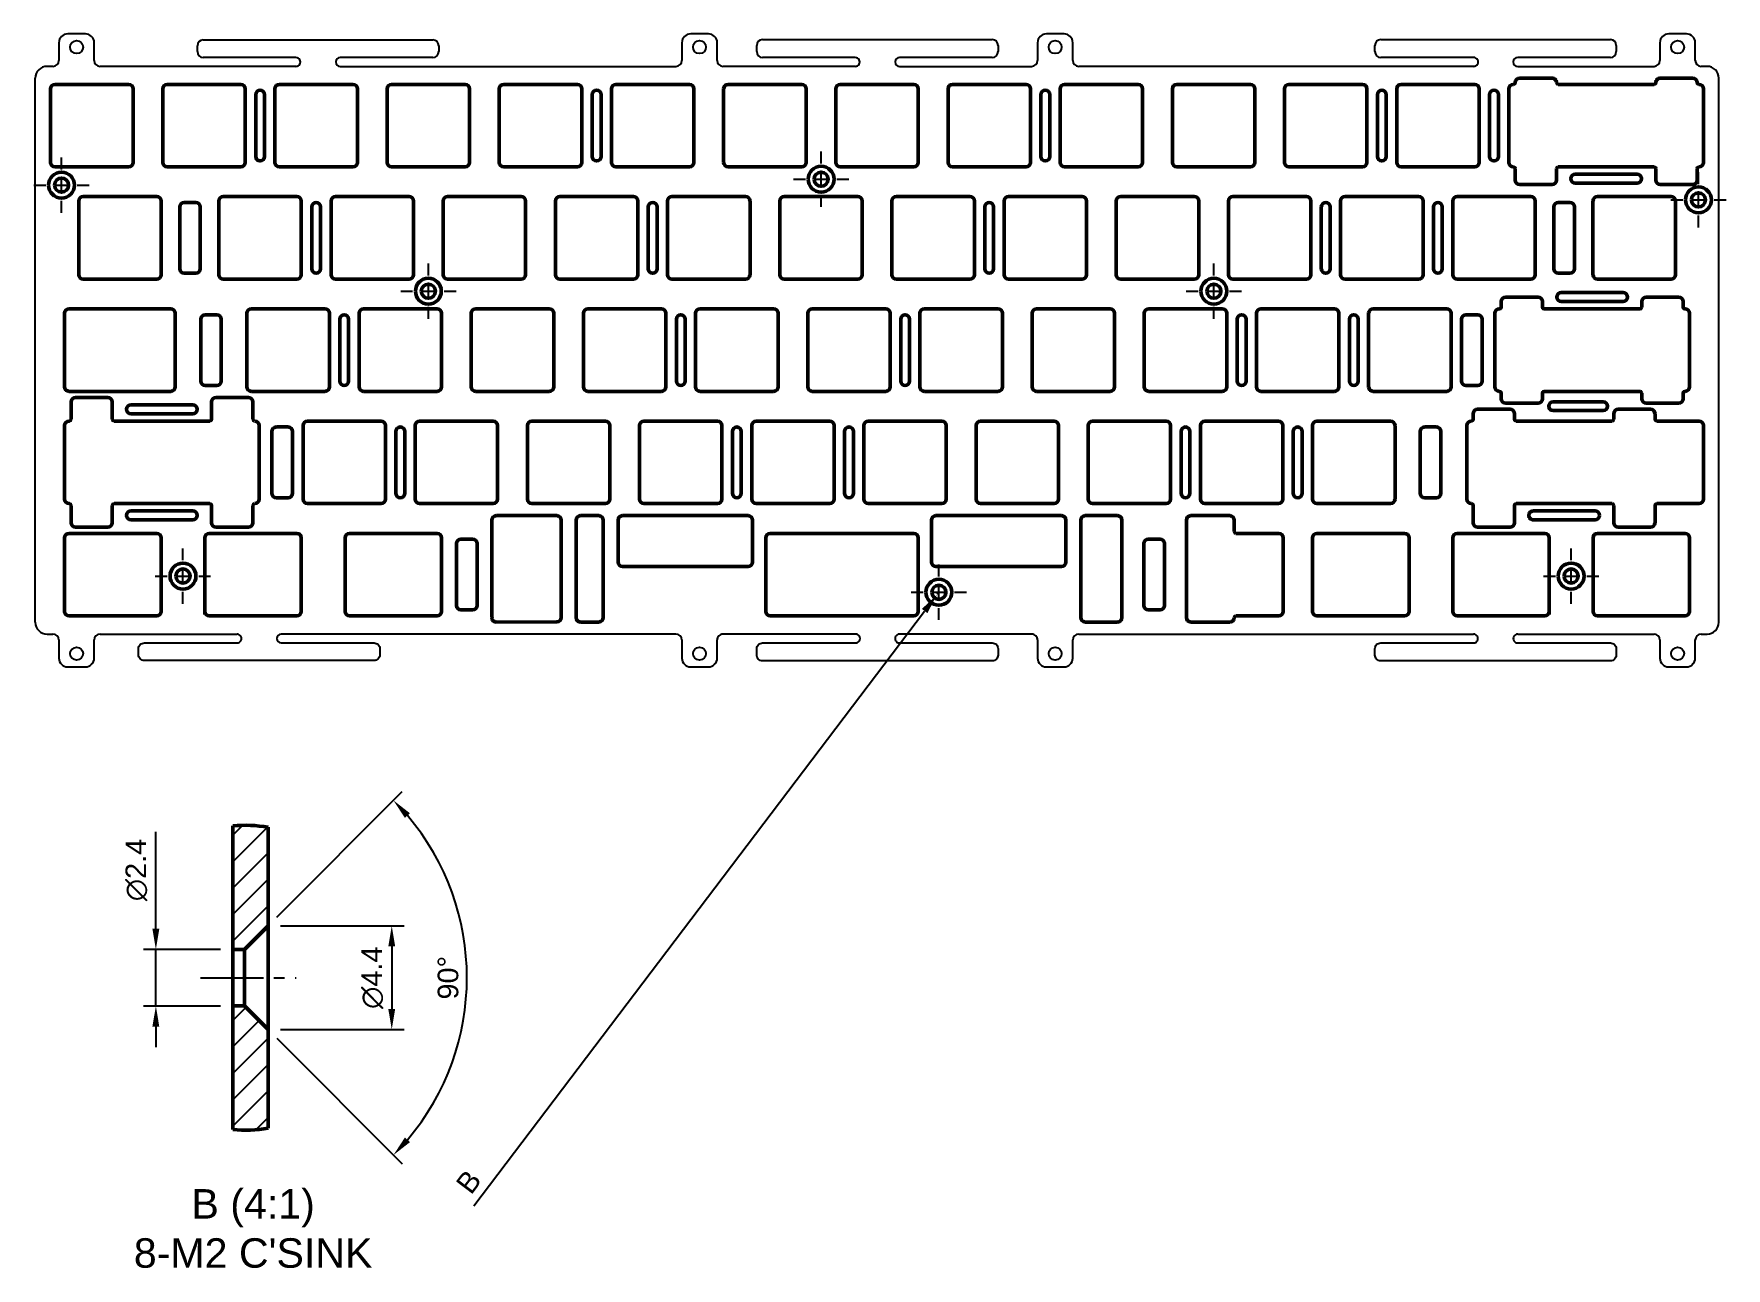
# Model space of a CAD drawing. Header units: millimetres. Extents: x 73 to 360, y 21 to 231.
import ezdxf

# ---------------------------------------------------------------- set-up
doc = ezdxf.new("R2010")
doc.units = ezdxf.units.MM
doc.header["$LTSCALE"] = 0.75
doc.linetypes.add('CENTER2', pattern=[28.575, 19.05, -3.175, 3.175, -3.175])
for name, color, linetype, lineweight in [('1', 7, 'Continuous', 25), ('FD_Dimensions', 7, 'Continuous', 25), ('Hatching', 7, 'Continuous', 25), ('Smart Centers', 7, 'CENTER2', 25), ('View Labels', 7, 'Continuous', 25), ('Visible', 7, 'Continuous', 50)]:
    doc.layers.add(name, color=color, linetype=linetype, lineweight=lineweight)
doc.styles.get("Standard").update_dxf_attribs({"font": ''})
doc.styles.get('Standard').set_extended_font_data('Arial')
doc.dimstyles.new('Dim-ISO-25', dxfattribs={"dimtxt": 3.5, "dimasz": 3.5, "dimexe": 2.1, "dimexo": 2.1, "dimgap": 1.4, "dimtad": 1, "dimdsep": 46, "dimtxsty": 'Standard', "dimcen": 0, "dimazin": 2, "dimtp": 0.1, "dimtm": 0.1, "dimtfac": 0.714286, "dimtmove": 0, "dimatfit": 3, "dimfxl": 1, "dimarcsym": 0})

msp = doc.modelspace()

# ---------------------------------------------------------------- texts
at = {"layer": 'View Labels', "insert": (110.237, 21.211), "char_height": 5, "width": 53.01025, "attachment_point": 8}
msp.add_mtext("B (4:1)^J8-M2 C'SINK", dxfattribs=at)

# ---------------------------------------------------------------- blocks, each defined once
blk = doc.blocks.new('*U6')
at = {"layer": 'Smart Centers', "color": 0, "ltscale": 0.75, "transparency": 16777216}
for p, q in [((0, 2.68), (0, 4.7)), ((-4.7, 0), (-2.68, 0)), ((2.68, 0), (4.7, 0)), ((0, -4.7), (0, -2.68))]:
    blk.add_line(p, q, dxfattribs=at)
at = {"layer": 'Smart Centers', "color": 0, "linetype": 'Continuous', "ltscale": 0.75, "transparency": 16777216}
for p, q in [((-0.89, 0), (0.89, 0)), ((0, -0.89), (0, 0.89))]:
    blk.add_line(p, q, dxfattribs=at)
blk = doc.blocks.new('*U7')
at = {"layer": 'Smart Centers', "color": 0, "ltscale": 0.75, "transparency": 16777216}
for p, q in [((0, 2.68), (0, 4.7)), ((-4.7, 0), (-2.68, 0)), ((2.68, 0), (4.7, 0)), ((0, -4.7), (0, -2.68))]:
    blk.add_line(p, q, dxfattribs=at)
at = {"layer": 'Smart Centers', "color": 0, "linetype": 'Continuous', "ltscale": 0.75, "transparency": 16777216}
for p, q in [((-0.89, 0), (0.89, 0)), ((0, -0.89), (0, 0.89))]:
    blk.add_line(p, q, dxfattribs=at)
blk = doc.blocks.new('*U8')
at = {"layer": 'Smart Centers', "color": 0, "ltscale": 0.75, "transparency": 16777216}
for p, q in [((0, 2.68), (0, 4.7)), ((-4.7, 0), (-2.68, 0)), ((2.68, 0), (4.7, 0)), ((0, -4.7), (0, -2.68))]:
    blk.add_line(p, q, dxfattribs=at)
at = {"layer": 'Smart Centers', "color": 0, "linetype": 'Continuous', "ltscale": 0.75, "transparency": 16777216}
for p, q in [((-0.89, 0), (0.89, 0)), ((0, -0.89), (0, 0.89))]:
    blk.add_line(p, q, dxfattribs=at)
blk = doc.blocks.new('*U9')
at = {"layer": 'Smart Centers', "color": 0, "ltscale": 0.75, "transparency": 16777216}
for p, q in [((0, 2.68), (0, 4.7)), ((-4.7, 0), (-2.68, 0)), ((2.68, 0), (4.7, 0)), ((0, -4.7), (0, -2.68))]:
    blk.add_line(p, q, dxfattribs=at)
at = {"layer": 'Smart Centers', "color": 0, "linetype": 'Continuous', "ltscale": 0.75, "transparency": 16777216}
for p, q in [((-0.89, 0), (0.89, 0)), ((0, -0.89), (0, 0.89))]:
    blk.add_line(p, q, dxfattribs=at)
blk = doc.blocks.new('*U10')
at = {"layer": 'Smart Centers', "color": 0, "ltscale": 0.75, "transparency": 16777216}
for p, q in [((0, 2.68), (0, 4.7)), ((-4.7, 0), (-2.68, 0)), ((2.68, 0), (4.7, 0)), ((0, -4.7), (0, -2.68))]:
    blk.add_line(p, q, dxfattribs=at)
at = {"layer": 'Smart Centers', "color": 0, "linetype": 'Continuous', "ltscale": 0.75, "transparency": 16777216}
for p, q in [((-0.89, 0), (0.89, 0)), ((0, -0.89), (0, 0.89))]:
    blk.add_line(p, q, dxfattribs=at)
blk = doc.blocks.new('*U11')
at = {"layer": 'Smart Centers', "color": 0, "ltscale": 0.75, "transparency": 16777216}
for p, q in [((0, 2.68), (0, 4.7)), ((-4.7, 0), (-2.68, 0)), ((2.68, 0), (4.7, 0)), ((0, -4.7), (0, -2.68))]:
    blk.add_line(p, q, dxfattribs=at)
at = {"layer": 'Smart Centers', "color": 0, "linetype": 'Continuous', "ltscale": 0.75, "transparency": 16777216}
for p, q in [((-0.89, 0), (0.89, 0)), ((0, -0.89), (0, 0.89))]:
    blk.add_line(p, q, dxfattribs=at)
blk = doc.blocks.new('*U12')
at = {"layer": 'Smart Centers', "color": 0, "ltscale": 0.75, "transparency": 16777216}
for p, q in [((0, 2.68), (0, 4.7)), ((-4.7, 0), (-2.68, 0)), ((2.68, 0), (4.7, 0)), ((0, -4.7), (0, -2.68))]:
    blk.add_line(p, q, dxfattribs=at)
at = {"layer": 'Smart Centers', "color": 0, "linetype": 'Continuous', "ltscale": 0.75, "transparency": 16777216}
for p, q in [((-0.89, 0), (0.89, 0)), ((0, -0.89), (0, 0.89))]:
    blk.add_line(p, q, dxfattribs=at)
blk = doc.blocks.new('*U13')
at = {"layer": 'Smart Centers', "color": 0, "ltscale": 0.75, "transparency": 16777216}
for p, q in [((0, 2.68), (0, 4.7)), ((-4.7, 0), (-2.68, 0)), ((2.68, 0), (4.7, 0)), ((0, -4.7), (0, -2.68))]:
    blk.add_line(p, q, dxfattribs=at)
at = {"layer": 'Smart Centers', "color": 0, "linetype": 'Continuous', "ltscale": 0.75, "transparency": 16777216}
for p, q in [((-0.89, 0), (0.89, 0)), ((0, -0.89), (0, 0.89))]:
    blk.add_line(p, q, dxfattribs=at)
blk = doc.blocks.new('*U14')
at = {"layer": 'Smart Centers', "color": 0, "ltscale": 0.75, "transparency": 16777216}
blk.add_line((-9.5, 0), (6.74, 0), dxfattribs=at)
blk = doc.blocks.new('*D15')
at = {"layer": 'Defpoints', "color": 0, "transparency": 16777216}
for p in [(93.72, 75.3), (106.78, 75.3), (106.78, 65.7)]:
    blk.add_point(p, dxfattribs=at)
at = {"layer": 'FD_Dimensions', "color": 0, "lineweight": -2, "transparency": 16777216}
for p, q in [((93.72, 78.8), (93.72, 95.27)), ((104.68, 75.3), (91.62, 75.3)), ((93.72, 65.7), (93.72, 75.3)), ((104.68, 65.7), (91.62, 65.7)), ((93.72, 62.2), (93.72, 58.7))]:
    blk.add_line(p, q, dxfattribs=at)
at = {"layer": 'FD_Dimensions', "color": 0, "transparency": 16777216}
for points in [[(93.13, 78.8), (94.3, 78.8), (93.72, 75.3)], [(93.13, 62.2), (94.3, 62.2), (93.72, 65.7)]]:
    blk.add_solid(points, dxfattribs=at)
at = {"layer": 'FD_Dimensions', "color": 0, "transparency": 16777216, "insert": (90.43, 88.78), "char_height": 3.5, "attachment_point": 5, "rotation": 90}
blk.add_mtext('∅2.4', dxfattribs=at)
blk = doc.blocks.new('*D16')
at = {"layer": 'Defpoints', "color": 0, "transparency": 16777216}
for p in [(112.78, 79.3), (112.78, 61.7), (133.78, 61.7)]:
    blk.add_point(p, dxfattribs=at)
at = {"layer": 'FD_Dimensions', "color": 0, "lineweight": -2, "transparency": 16777216}
for p, q in [((114.88, 79.3), (135.88, 79.3)), ((133.78, 75.8), (133.78, 65.2)), ((114.88, 61.7), (135.88, 61.7))]:
    blk.add_line(p, q, dxfattribs=at)
at = {"layer": 'FD_Dimensions', "color": 0, "transparency": 16777216}
for points in [[(133.19, 75.8), (134.36, 75.8), (133.78, 79.3)], [(133.19, 65.2), (134.36, 65.2), (133.78, 61.7)]]:
    blk.add_solid(points, dxfattribs=at)
at = {"layer": 'FD_Dimensions', "color": 0, "transparency": 16777216, "insert": (130.49, 70.5), "char_height": 3.5, "attachment_point": 5, "rotation": 90}
blk.add_mtext('∅4.4', dxfattribs=at)
blk = doc.blocks.new('*D17')
at = {"layer": 'Defpoints', "color": 0, "transparency": 16777216}
for p in [(112.78, 79.3), (108.78, 75.3), (108.78, 65.7), (112.78, 61.7), (145.08, 59.49)]:
    blk.add_point(p, dxfattribs=at)
at = {"layer": 'FD_Dimensions', "color": 0, "lineweight": -2, "transparency": 16777216}
for p, q in [((114.26, 80.79), (135.55, 102.08)), ((114.26, 60.22), (135.55, 38.92))]:
    blk.add_line(p, q, dxfattribs=at)
blk.add_arc((103.98, 70.5), 42.56, 319.7135, 40.2865, dxfattribs=at)
at = {"layer": 'FD_Dimensions', "color": 0, "transparency": 16777216}
for points in [[(136.01, 97.62), (136.87, 98.41), (134.07, 100.59)], [(136.87, 42.59), (136.01, 43.38), (134.07, 40.41)]]:
    blk.add_solid(points, dxfattribs=at)
at = {"layer": 'FD_Dimensions', "color": 0, "transparency": 16777216, "insert": (143.35, 70.5), "char_height": 3.5, "attachment_point": 5, "rotation": 90}
blk.add_mtext('90°', dxfattribs=at)
blk = doc.blocks.new('*D19')
at = {"layer": 'Defpoints', "color": 0, "transparency": 16777216}
for p in [(226.39, 135.52), (226.7, 135.92)]:
    blk.add_point(p, dxfattribs=at)
at = {"layer": 'FD_Dimensions', "color": 0, "lineweight": -2, "transparency": 16777216}
for p, q in [((226.7, 135.92), (226.39, 135.52)), ((147.69, 31.79), (224.28, 132.73))]:
    blk.add_line(p, q, dxfattribs=at)
at = {"layer": 'FD_Dimensions', "color": 0, "transparency": 16777216}
blk.add_solid([(223.81, 133.09), (224.74, 132.38), (226.39, 135.52)], dxfattribs=at)
at = {"layer": 'FD_Dimensions', "color": 0, "transparency": 16777216, "insert": (146.83, 35.86), "char_height": 3.5, "attachment_point": 5, "rotation": 52.8127}
blk.add_mtext('B', dxfattribs=at)

# ---------------------------------------------------------------- dimensions: what is measured, and where the dimension line sits
at = {"layer": 'FD_Dimensions'}
dim = msp.add_radius_dim(center=(226.696, 135.919, 0.75), mpoint=(226.393, 135.521, 0.75), text='B', dimstyle='Dim-ISO-25', override={"dimse1": 1, "dimtol": 1, "dimtp": 0.3, "dimtm": 0}, dxfattribs=at)
dim.commit()
dim.dimension.update_dxf_attribs({"geometry": '*D19', "text_midpoint": (149.336, 33.955, 0.75), "dimtype": 164})
dim = msp.add_angular_dim_2l(base=(145.084, 59.487), line1=((112.778, 61.701), (108.778, 65.701)), line2=((108.778, 75.301), (112.778, 79.301)), dimstyle='Dim-ISO-25', override={"dimlfac": 0.25, "dimpost": '', "dimclrd": 0, "dimclre": 0}, dxfattribs=at)
dim.commit()
dim.dimension.update_dxf_attribs({"geometry": '*D17', "text_midpoint": (143.347, 70.501)})
for p1, p2, distance, picture, middle in [((106.778, 65.701), (106.778, 75.301), 13.06, '*D15', (90.433, 88.784)), ((112.778, 79.301), (112.778, 61.701), 21, '*D16', (130.493, 70.501))]:
    dim = msp.add_aligned_dim(p1=p1, p2=p2, distance=distance, text='∅<>', dimstyle='Dim-ISO-25', override={"dimlfac": 0.25, "dimclrd": 0, "dimclre": 0}, dxfattribs=at)
    dim.commit()
    dim.dimension.update_dxf_attribs({"geometry": picture, "text_midpoint": middle})

# ---------------------------------------------------------------- hatches: boundary and pattern name
at = {"layer": 'Hatching'}
h = msp.add_hatch(dxfattribs=at)
h.set_pattern_fill('ANSI31', color=256, style=0)
h.set_pattern_definition([(45, (26.1334, -8.423), (-2.245064, 2.245064), [])])
edge = h.paths.add_edge_path(flags=0)
edge.add_line((106.778, 75.301), (108.778, 75.301))
edge.add_line((108.778, 75.301), (112.778, 79.301))
edge.add_line((112.778, 79.301), (112.778, 96.055))
edge.add_ellipse((108.778, 70.501), major_axis=(2, -25.788), ratio=1, start_angle=166.66906, end_angle=180)
edge.add_line((106.778, 96.289), (106.778, 75.301))
edge = h.paths.add_edge_path(flags=0)
edge.add_line((108.778, 65.701), (106.778, 65.701))
edge.add_line((106.778, 65.701), (106.778, 44.713))
edge.add_ellipse((108.778, 70.501), major_axis=(-4, 25.554), ratio=1, start_angle=166.66906, end_angle=180)
edge.add_line((112.778, 44.947), (112.778, 61.701))
edge.add_line((112.778, 61.701), (108.778, 65.701))

# ---------------------------------------------------------------- linework, layer by layer
at = {"layer": '1', "color": 7, "linetype": 'Continuous', "lineweight": 25}
for p, q in [((81.745, 230.691), (78.745, 230.691)), ((353.645, 230.691), (350.645, 230.691)), ((77.245, 229.191), (77.245, 226.171)), ((83.245, 226.171), (83.245, 229.191)), ((349.145, 229.191), (349.145, 226.171)), ((355.145, 226.171), (355.145, 229.191)), ((76.245, 225.171), (75.245, 225.171)), ((357.145, 225.171), (356.145, 225.171)), ((73.245, 130.821), (73.245, 223.171)), ((359.145, 130.821), (359.145, 223.171)), ((75.245, 128.821), (76.245, 128.821)), ((77.245, 127.821), (77.245, 124.751)), ((83.245, 124.751), (83.245, 127.821)), ((84.245, 128.821), (107.524, 128.821)), ((183.045, 127.821), (183.045, 124.751)), ((189.045, 124.751), (189.045, 127.821)), ((243.445, 127.821), (243.445, 124.751)), ((249.445, 124.751), (249.445, 127.821)), ((250.445, 128.821), (317.491, 128.821)), ((324.991, 128.821), (348.145, 128.821)), ((349.145, 127.821), (349.145, 124.751)), ((355.145, 124.751), (355.145, 127.821)), ((356.145, 128.821), (357.145, 128.821)), ((78.745, 123.251), (81.745, 123.251)), ((184.545, 123.251), (187.545, 123.251)), ((244.945, 123.251), (247.945, 123.251)), ((350.645, 123.251), (353.645, 123.251))]:
    msp.add_line(p, q, dxfattribs=at)
at = {"layer": '1', "linetype": 'Continuous', "lineweight": 25}
for p, q in [((187.545, 230.691), (184.545, 230.691)), ((247.945, 230.691), (244.945, 230.691)), ((183.045, 229.191), (183.045, 226.171)), ((189.045, 226.171), (189.045, 229.191)), ((243.445, 229.191), (243.445, 226.171)), ((249.445, 226.171), (249.445, 229.191)), ((117.524, 225.171), (84.245, 225.171)), ((212.509, 225.171), (190.045, 225.171)), ((317.592, 225.171), (250.445, 225.171))]:
    msp.add_line(p, q, dxfattribs=at)
at = {"layer": '1'}
for p, q in [((100.764, 227.671), (100.764, 228.671)), ((101.764, 229.671), (140.764, 229.671)), ((141.764, 228.671), (141.764, 227.671)), ((195.753, 227.671), (195.753, 228.722)), ((196.753, 229.722), (235.753, 229.722)), ((236.753, 228.722), (236.753, 227.671)), ((300.741, 227.671), (300.741, 228.722)), ((301.741, 229.722), (340.741, 229.722)), ((341.741, 228.722), (341.741, 227.671)), ((117.514, 226.671), (101.764, 226.671)), ((118.264, 225.921), (118.264, 225.921)), ((124.264, 225.921), (124.264, 225.921)), ((140.764, 226.671), (125.014, 226.671)), ((125.014, 225.171), (182.045, 225.171)), ((212.503, 226.671), (196.753, 226.671)), ((235.753, 226.671), (220.003, 226.671)), ((220.003, 225.171), (242.445, 225.171)), ((317.491, 226.671), (301.741, 226.671)), ((340.741, 226.671), (324.991, 226.671)), ((324.991, 225.171), (348.145, 225.171)), ((182.045, 128.821), (115.014, 128.821))]:
    msp.add_line(p, q, dxfattribs=at)
for points in [[(115.014, 128.821, 0.9999955), (115.014, 127.321), (130.764, 127.321, -0.4142136), (131.764, 126.321), (131.764, 125.321, -0.4142136), (130.764, 124.321), (91.764, 124.321, -0.4142136), (90.764, 125.321), (90.764, 126.321, -0.4142136), (91.764, 127.321), (107.514, 127.321, 1.006341), (107.514, 128.821)], [(220.003, 128.821, 1.0000032), (220.003, 127.321), (235.753, 127.321, -0.4142136), (236.753, 126.321), (236.753, 125.269, -0.4142136), (235.753, 124.269), (196.753, 124.269, -0.4280494), (195.753, 125.321), (195.753, 126.321, -0.4142136), (196.753, 127.321), (212.503, 127.321, 1.0644898), (212.503, 128.821), (190.045, 128.821, 0.4142136), (189.045, 127.821)], [(324.991, 128.821, 1.0000032), (324.991, 127.321), (340.741, 127.321, -0.4142136), (341.741, 126.321), (341.741, 125.269, -0.4142136), (340.741, 124.269), (301.741, 124.269, -0.4142136), (300.741, 125.269), (300.741, 126.321, -0.4142136), (301.741, 127.321), (317.491, 127.321, 1.0000045), (317.491, 128.821)]]:
    msp.add_lwpolyline(points, format="xyb", dxfattribs=at)
at = {"layer": '1', "color": 7, "linetype": 'Continuous', "lineweight": 25}
msp.add_lwpolyline([(243.445, 127.821, 0.4142136), (242.445, 128.821), (220.003, 128.821)], format="xyb", dxfattribs=at)
for centre in [(80.245, 228.441), (352.145, 228.441), (80.245, 125.501), (186.045, 125.501), (246.445, 125.501), (352.145, 125.501)]:
    msp.add_circle(centre, 1.1, dxfattribs=at)
at = {"layer": '1', "linetype": 'Continuous', "lineweight": 25}
for centre in [(186.045, 228.441), (246.445, 228.441)]:
    msp.add_circle(centre, 1.1, dxfattribs=at)
at = {"layer": '1', "color": 7, "linetype": 'Continuous', "lineweight": 25}
for centre, radius, start, end in [((78.745, 229.191), 1.5, 90, 180), ((81.745, 229.191), 1.5, 0, 90), ((350.645, 229.191), 1.5, 90, 180), ((353.645, 229.191), 1.5, 0, 90), ((75.245, 223.171), 2, 90, 180), ((76.245, 226.171), 1, 270, 0), ((84.245, 226.171), 1, 180, 270), ((348.145, 226.171), 1, 270, 0), ((356.145, 226.171), 1, 180, 270), ((357.145, 223.171), 2, 0, 90), ((75.245, 130.821), 2, 180, 270), ((357.145, 130.821), 2, 270, 0), ((76.245, 127.821), 1, 0, 90), ((84.245, 127.821), 1, 90, 180), ((182.045, 127.821), 1, 0, 90), ((250.445, 127.821), 1, 90, 180), ((348.145, 127.821), 1, 0, 90), ((356.145, 127.821), 1, 90, 180), ((78.745, 124.751), 1.5, 180, 270), ((81.745, 124.751), 1.5, 270, 0), ((184.545, 124.751), 1.5, 180, 270), ((187.545, 124.751), 1.5, 270, 0), ((244.945, 124.751), 1.5, 180, 270), ((247.945, 124.751), 1.5, 270, 0), ((350.645, 124.751), 1.5, 180, 270), ((353.645, 124.751), 1.5, 270, 0)]:
    msp.add_arc(centre, radius, start, end, dxfattribs=at)
at = {"layer": '1', "linetype": 'Continuous', "lineweight": 25}
for centre, radius, start, end in [((184.545, 229.191), 1.5, 90, 180), ((187.545, 229.191), 1.5, 0, 90), ((244.945, 229.191), 1.5, 90, 180), ((247.945, 229.191), 1.5, 0, 90), ((182.045, 226.171), 1, 270, 0), ((190.045, 226.171), 1, 180, 270), ((242.445, 226.171), 1, 270, 0), ((250.445, 226.171), 1, 180, 270)]:
    msp.add_arc(centre, radius, start, end, dxfattribs=at)
at = {"layer": '1'}
for centre, radius, start, end in [((101.764, 228.671), 1, 90, 180), ((101.764, 227.671), 1, 180, 270), ((140.764, 228.671), 1, 360, 90), ((140.764, 227.671), 1, 270, 360), ((196.753, 228.722), 1, 90, 180), ((196.753, 227.671), 1, 180, 270), ((235.753, 228.722), 1, 0, 90), ((235.753, 227.671), 1, 270, 360), ((301.741, 228.722), 1, 90, 180), ((301.741, 227.671), 1, 180, 270), ((340.741, 228.722), 1, 0, 90), ((340.741, 227.671), 1, 270, 0), ((117.519, 225.921), 0.75, 269.63783, 90.36217), ((125.014, 225.921), 0.75, 90, 269.99949), ((212.506, 225.921), 0.75, 269.76, 90.24), ((220.003, 225.921), 0.75, 90, 269.99949), ((317.542, 225.921), 0.752, 266.12562, 93.87438), ((324.991, 225.921), 0.75, 90, 269.99949)]:
    msp.add_arc(centre, radius, start, end, dxfattribs=at)
at = {"layer": 'Visible'}
for p, q in [((75.845, 208.87, 0.75), (75.845, 221.37, 0.75)), ((76.595, 222.12, 0.75), (89.095, 222.12, 0.75)), ((89.845, 221.37, 0.75), (89.845, 208.87, 0.75)), ((94.895, 208.87, 0.75), (94.895, 221.37, 0.75)), ((95.645, 222.12, 0.75), (108.145, 222.12, 0.75)), ((108.895, 221.37, 0.75), (108.895, 208.87, 0.75)), ((113.945, 208.87, 0.75), (113.945, 221.37, 0.75)), ((114.695, 222.12, 0.75), (127.195, 222.12, 0.75)), ((127.945, 221.37, 0.75), (127.945, 208.87, 0.75)), ((132.995, 208.87, 0.75), (132.995, 221.37, 0.75)), ((133.745, 222.12, 0.75), (146.245, 222.12, 0.75)), ((146.995, 221.37, 0.75), (146.995, 208.87, 0.75)), ((152.045, 208.87, 0.75), (152.045, 221.37, 0.75)), ((152.795, 222.12, 0.75), (165.295, 222.12, 0.75)), ((166.045, 221.37, 0.75), (166.045, 208.87, 0.75)), ((171.095, 208.87, 0.75), (171.095, 221.37, 0.75)), ((171.845, 222.12, 0.75), (184.345, 222.12, 0.75)), ((185.095, 221.37, 0.75), (185.095, 208.87, 0.75)), ((190.145, 208.87, 0.75), (190.145, 221.37, 0.75)), ((190.895, 222.12, 0.75), (203.395, 222.12, 0.75)), ((204.145, 221.37, 0.75), (204.145, 208.87, 0.75)), ((209.195, 208.87, 0.75), (209.195, 221.37, 0.75)), ((209.945, 222.12, 0.75), (222.445, 222.12, 0.75)), ((223.195, 221.37, 0.75), (223.195, 208.87, 0.75)), ((228.245, 208.87, 0.75), (228.245, 221.37, 0.75)), ((228.995, 222.12, 0.75), (241.495, 222.12, 0.75)), ((242.245, 221.37, 0.75), (242.245, 208.87, 0.75)), ((247.295, 208.87, 0.75), (247.295, 221.37, 0.75)), ((248.045, 222.12, 0.75), (260.545, 222.12, 0.75)), ((261.295, 221.37, 0.75), (261.295, 208.87, 0.75)), ((266.345, 208.87, 0.75), (266.345, 221.37, 0.75)), ((267.095, 222.12, 0.75), (279.595, 222.12, 0.75)), ((280.345, 221.37, 0.75), (280.345, 208.87, 0.75)), ((285.395, 208.87, 0.75), (285.395, 221.37, 0.75)), ((286.145, 222.12, 0.75), (298.645, 222.12, 0.75)), ((299.395, 221.37, 0.75), (299.395, 208.87, 0.75)), ((304.445, 208.87, 0.75), (304.445, 221.37, 0.75)), ((305.195, 222.12, 0.75), (317.695, 222.12, 0.75)), ((318.445, 221.37, 0.75), (318.445, 208.87, 0.75)), ((323.495, 208.87, 0.75), (323.495, 221.37, 0.75)), ((324.245, 222.12, 0.75), (324.282, 222.12, 0.75)), ((325.332, 223.169, 0.75), (330.832, 223.17, 0.75)), ((331.882, 222.12, 0.75), (348.158, 222.12, 0.75)), ((349.208, 223.17, 0.75), (354.708, 223.168, 0.75)), ((355.758, 222.12, 0.75), (355.795, 222.12, 0.75)), ((356.545, 221.37, 0.75), (356.545, 208.87, 0.75)), ((110.67, 209.87, 0.75), (110.67, 220.37, 0.75)), ((112.17, 220.37, 0.75), (112.17, 209.87, 0.75)), ((167.82, 209.87, 0.75), (167.82, 220.37, 0.75)), ((169.32, 220.37, 0.75), (169.32, 209.87, 0.75)), ((244.02, 209.87, 0.75), (244.02, 220.37, 0.75)), ((245.52, 220.37, 0.75), (245.52, 209.87, 0.75)), ((301.17, 209.87, 0.75), (301.17, 220.37, 0.75)), ((302.67, 220.37, 0.75), (302.67, 209.87, 0.75)), ((320.22, 209.87, 0.75), (320.22, 220.37, 0.75)), ((321.72, 220.37, 0.75), (321.72, 209.87, 0.75)), ((89.095, 208.12, 0.75), (76.595, 208.12, 0.75)), ((108.145, 208.12, 0.75), (95.645, 208.12, 0.75)), ((127.195, 208.12, 0.75), (114.695, 208.12, 0.75)), ((146.245, 208.12, 0.75), (133.745, 208.12, 0.75)), ((165.295, 208.12, 0.75), (152.795, 208.12, 0.75)), ((184.345, 208.12, 0.75), (171.845, 208.12, 0.75)), ((203.395, 208.12, 0.75), (190.895, 208.12, 0.75)), ((222.445, 208.12, 0.75), (209.945, 208.12, 0.75)), ((241.495, 208.12, 0.75), (228.995, 208.12, 0.75)), ((260.545, 208.12, 0.75), (248.045, 208.12, 0.75)), ((279.595, 208.12, 0.75), (267.095, 208.12, 0.75)), ((298.645, 208.12, 0.75), (286.145, 208.12, 0.75)), ((317.695, 208.12, 0.75), (305.195, 208.12, 0.75)), ((324.282, 208.12, 0.75), (324.245, 208.12, 0.75)), ((324.582, 205.87, 0.75), (324.582, 207.82, 0.75)), ((331.582, 207.82, 0.75), (331.582, 205.87, 0.75)), ((348.158, 208.12, 0.75), (331.882, 208.12, 0.75)), ((348.458, 205.87, 0.75), (348.458, 207.82, 0.75)), ((355.458, 207.82, 0.75), (355.458, 205.87, 0.75)), ((355.795, 208.12, 0.75), (355.758, 208.12, 0.75)), ((330.832, 205.12, 0.75), (325.332, 205.12, 0.75)), ((334.77, 206.87, 0.75), (345.27, 206.87, 0.75)), ((345.27, 205.37, 0.75), (334.77, 205.37, 0.75)), ((354.708, 205.12, 0.75), (349.208, 205.12, 0.75)), ((80.608, 189.82, 0.75), (80.608, 202.32, 0.75)), ((81.358, 203.07, 0.75), (93.858, 203.07, 0.75)), ((94.608, 202.32, 0.75), (94.608, 189.82, 0.75)), ((97.764, 190.82, 0.75), (97.764, 201.32, 0.75)), ((98.514, 202.07, 0.75), (100.514, 202.07, 0.75)), ((101.264, 201.32, 0.75), (101.264, 190.82, 0.75)), ((104.42, 189.82, 0.75), (104.42, 202.32, 0.75)), ((105.17, 203.07, 0.75), (117.67, 203.07, 0.75)), ((118.42, 202.32, 0.75), (118.42, 189.82, 0.75)), ((120.195, 190.82, 0.75), (120.195, 201.32, 0.75)), ((121.695, 201.32, 0.75), (121.695, 190.82, 0.75)), ((123.47, 189.82, 0.75), (123.47, 202.32, 0.75)), ((124.22, 203.07, 0.75), (136.72, 203.07, 0.75)), ((137.47, 202.32, 0.75), (137.47, 189.82, 0.75)), ((142.52, 189.82, 0.75), (142.52, 202.32, 0.75)), ((143.27, 203.07, 0.75), (155.77, 203.07, 0.75)), ((156.52, 202.32, 0.75), (156.52, 189.82, 0.75)), ((161.57, 189.82, 0.75), (161.57, 202.32, 0.75)), ((162.32, 203.07, 0.75), (174.82, 203.07, 0.75)), ((175.57, 202.32, 0.75), (175.57, 189.82, 0.75)), ((177.345, 190.82, 0.75), (177.345, 201.32, 0.75)), ((178.845, 201.32, 0.75), (178.845, 190.82, 0.75)), ((180.62, 189.82, 0.75), (180.62, 202.32, 0.75)), ((181.37, 203.07, 0.75), (193.87, 203.07, 0.75)), ((194.62, 202.32, 0.75), (194.62, 189.82, 0.75)), ((199.67, 189.82, 0.75), (199.67, 202.32, 0.75)), ((200.42, 203.07, 0.75), (212.92, 203.07, 0.75)), ((213.67, 202.32, 0.75), (213.67, 189.82, 0.75)), ((218.72, 189.82, 0.75), (218.72, 202.32, 0.75)), ((219.47, 203.07, 0.75), (231.97, 203.07, 0.75)), ((232.72, 202.32, 0.75), (232.72, 189.82, 0.75)), ((234.495, 190.82, 0.75), (234.495, 201.32, 0.75)), ((235.995, 201.32, 0.75), (235.995, 190.82, 0.75)), ((237.77, 189.82, 0.75), (237.77, 202.32, 0.75)), ((238.52, 203.07, 0.75), (251.02, 203.07, 0.75)), ((251.77, 202.32, 0.75), (251.77, 189.82, 0.75)), ((256.82, 189.82, 0.75), (256.82, 202.32, 0.75)), ((257.57, 203.07, 0.75), (270.07, 203.07, 0.75)), ((270.82, 202.32, 0.75), (270.82, 189.82, 0.75)), ((275.87, 189.82, 0.75), (275.87, 202.32, 0.75)), ((276.62, 203.07, 0.75), (289.12, 203.07, 0.75)), ((289.87, 202.32, 0.75), (289.87, 189.82, 0.75)), ((291.645, 190.82, 0.75), (291.645, 201.32, 0.75)), ((293.145, 201.32, 0.75), (293.145, 190.82, 0.75)), ((294.92, 189.82, 0.75), (294.92, 202.32, 0.75)), ((295.67, 203.07, 0.75), (308.17, 203.07, 0.75)), ((308.92, 202.32, 0.75), (308.92, 189.82, 0.75)), ((310.695, 190.82, 0.75), (310.695, 201.32, 0.75)), ((312.195, 201.32, 0.75), (312.195, 190.82, 0.75)), ((313.97, 189.82, 0.75), (313.97, 202.32, 0.75)), ((314.72, 203.07, 0.75), (327.22, 203.07, 0.75)), ((327.97, 202.32, 0.75), (327.97, 189.82, 0.75)), ((331.126, 190.82, 0.75), (331.126, 201.32, 0.75)), ((331.876, 202.07, 0.75), (333.876, 202.07, 0.75)), ((334.626, 201.32, 0.75), (334.626, 190.82, 0.75)), ((337.782, 189.821, 0.75), (337.782, 202.32, 0.75)), ((338.532, 203.07, 0.75), (351.032, 203.07, 0.75)), ((351.782, 202.32, 0.75), (351.782, 189.821, 0.75)), ((100.514, 190.07, 0.75), (98.514, 190.07, 0.75)), ((333.876, 190.07, 0.75), (331.876, 190.07, 0.75)), ((93.858, 189.07, 0.75), (81.358, 189.07, 0.75)), ((117.67, 189.07, 0.75), (105.17, 189.07, 0.75)), ((136.72, 189.07, 0.75), (124.22, 189.07, 0.75)), ((155.77, 189.07, 0.75), (143.27, 189.07, 0.75)), ((174.82, 189.07, 0.75), (162.32, 189.07, 0.75)), ((193.87, 189.07, 0.75), (181.37, 189.07, 0.75)), ((212.92, 189.07, 0.75), (200.42, 189.07, 0.75)), ((231.97, 189.07, 0.75), (219.47, 189.07, 0.75)), ((251.02, 189.07, 0.75), (238.52, 189.07, 0.75)), ((270.07, 189.07, 0.75), (257.57, 189.07, 0.75)), ((289.12, 189.07, 0.75), (276.62, 189.07, 0.75)), ((308.17, 189.07, 0.75), (295.67, 189.07, 0.75)), ((327.22, 189.07, 0.75), (314.72, 189.07, 0.75)), ((351.032, 189.071, 0.75), (338.532, 189.071, 0.75)), ((78.976, 184.02, 0.75), (96.239, 184.02, 0.75)), ((109.933, 184.02, 0.75), (122.433, 184.02, 0.75)), ((128.983, 184.02, 0.75), (141.483, 184.02, 0.75)), ((148.033, 184.02, 0.75), (160.533, 184.02, 0.75)), ((167.083, 184.02, 0.75), (179.583, 184.02, 0.75)), ((186.133, 184.02, 0.75), (198.633, 184.02, 0.75)), ((205.183, 184.02, 0.75), (217.683, 184.02, 0.75)), ((224.233, 184.02, 0.75), (236.733, 184.02, 0.75)), ((243.283, 184.02, 0.75), (255.783, 184.02, 0.75)), ((262.333, 184.02, 0.75), (274.833, 184.02, 0.75)), ((281.383, 184.02, 0.75), (293.883, 184.02, 0.75)), ((300.433, 184.02, 0.75), (312.933, 184.02, 0.75)), ((322.201, 184.32, 0.75), (322.201, 185.27, 0.75)), ((322.951, 186.02, 0.75), (328.451, 186.02, 0.75)), ((329.201, 185.27, 0.75), (329.201, 184.32, 0.75)), ((329.501, 184.02, 0.75), (345.777, 184.02, 0.75)), ((332.389, 186.77, 0.75), (342.889, 186.77, 0.75)), ((342.889, 185.27, 0.75), (332.389, 185.27, 0.75)), ((346.077, 185.27, 0.75), (346.077, 184.32, 0.75)), ((352.327, 186.02, 0.75), (346.827, 186.02, 0.75)), ((353.077, 184.32, 0.75), (353.077, 185.27, 0.75)), ((353.377, 184.02, 0.75), (353.414, 184.02, 0.75)), ((78.226, 170.77, 0.75), (78.226, 183.27, 0.75)), ((96.989, 183.27, 0.75), (96.989, 170.77, 0.75)), ((101.336, 171.77, 0.75), (101.336, 182.27, 0.75)), ((102.086, 183.02, 0.75), (104.086, 183.02, 0.75)), ((104.836, 182.27, 0.75), (104.836, 171.77, 0.75)), ((109.183, 170.77, 0.75), (109.183, 183.27, 0.75)), ((123.183, 183.27, 0.75), (123.183, 170.77, 0.75)), ((124.958, 171.77, 0.75), (124.958, 182.27, 0.75)), ((126.458, 182.27, 0.75), (126.458, 171.77, 0.75)), ((128.233, 170.77, 0.75), (128.233, 183.27, 0.75)), ((142.233, 183.27, 0.75), (142.233, 170.77, 0.75)), ((147.283, 170.77, 0.75), (147.283, 183.27, 0.75)), ((161.283, 183.27, 0.75), (161.283, 170.77, 0.75)), ((166.333, 170.77, 0.75), (166.333, 183.27, 0.75)), ((180.333, 183.27, 0.75), (180.333, 170.77, 0.75)), ((182.108, 171.77, 0.75), (182.108, 182.27, 0.75)), ((183.608, 182.27, 0.75), (183.608, 171.77, 0.75)), ((185.383, 170.77, 0.75), (185.383, 183.27, 0.75)), ((199.383, 183.27, 0.75), (199.383, 170.77, 0.75)), ((204.433, 170.77, 0.75), (204.433, 183.27, 0.75)), ((218.433, 183.27, 0.75), (218.433, 170.77, 0.75)), ((220.208, 171.77, 0.75), (220.208, 182.27, 0.75)), ((221.708, 182.27, 0.75), (221.708, 171.77, 0.75)), ((223.483, 170.77, 0.75), (223.483, 183.27, 0.75)), ((237.483, 183.27, 0.75), (237.483, 170.77, 0.75)), ((242.533, 170.77, 0.75), (242.533, 183.27, 0.75)), ((256.533, 183.27, 0.75), (256.533, 170.77, 0.75)), ((261.583, 170.77, 0.75), (261.583, 183.27, 0.75)), ((275.583, 183.27, 0.75), (275.583, 170.77, 0.75)), ((277.358, 171.77, 0.75), (277.358, 182.27, 0.75)), ((278.858, 182.27, 0.75), (278.858, 171.77, 0.75)), ((280.633, 170.77, 0.75), (280.633, 183.27, 0.75)), ((294.633, 183.27, 0.75), (294.633, 170.77, 0.75)), ((296.408, 171.77, 0.75), (296.408, 182.27, 0.75)), ((297.908, 182.27, 0.75), (297.908, 171.77, 0.75)), ((299.683, 170.77, 0.75), (299.683, 183.27, 0.75)), ((313.683, 183.27, 0.75), (313.683, 170.77, 0.75)), ((315.458, 182.27, 0.75), (315.458, 171.77, 0.75)), ((316.208, 183.02, 0.75), (318.208, 183.02, 0.75)), ((318.958, 182.27, 0.75), (318.958, 171.77, 0.75)), ((321.114, 170.77, 0.75), (321.114, 183.27, 0.75)), ((354.164, 183.27, 0.75), (354.164, 170.77, 0.75)), ((96.239, 170.02, 0.75), (78.976, 170.02, 0.75)), ((104.086, 171.02, 0.75), (102.086, 171.02, 0.75)), ((122.433, 170.02, 0.75), (109.933, 170.02, 0.75)), ((141.483, 170.02, 0.75), (128.983, 170.02, 0.75)), ((160.533, 170.02, 0.75), (148.033, 170.02, 0.75)), ((179.583, 170.02, 0.75), (167.083, 170.02, 0.75)), ((198.633, 170.02, 0.75), (186.133, 170.02, 0.75)), ((217.683, 170.02, 0.75), (205.183, 170.02, 0.75)), ((236.733, 170.02, 0.75), (224.233, 170.02, 0.75)), ((255.783, 170.02, 0.75), (243.283, 170.02, 0.75)), ((274.833, 170.02, 0.75), (262.333, 170.02, 0.75)), ((293.883, 170.02, 0.75), (281.383, 170.02, 0.75)), ((312.933, 170.02, 0.75), (300.433, 170.02, 0.75)), ((318.208, 171.02, 0.75), (316.208, 171.02, 0.75)), ((322.201, 168.77, 0.75), (322.201, 169.72, 0.75)), ((329.201, 169.72, 0.75), (329.201, 168.77, 0.75)), ((345.777, 170.02, 0.75), (329.501, 170.02, 0.75)), ((346.077, 169.72, 0.75), (346.077, 168.77, 0.75)), ((353.077, 168.77, 0.75), (353.077, 169.72, 0.75)), ((79.313, 165.27, 0.75), (79.313, 168.22, 0.75)), ((80.063, 168.97, 0.75), (85.563, 168.97, 0.75)), ((86.313, 168.22, 0.75), (86.313, 165.27, 0.75)), ((89.501, 167.72, 0.75), (100.001, 167.72, 0.75)), ((103.189, 165.27, 0.75), (103.189, 168.22, 0.75)), ((103.939, 168.97, 0.75), (109.439, 168.97, 0.75)), ((110.189, 168.22, 0.75), (110.189, 165.27, 0.75)), ((318.188, 166.97, 0.75), (323.688, 166.97, 0.75)), ((328.451, 168.02, 0.75), (322.951, 168.02, 0.75)), ((331.007, 168.245, 0.75), (339.507, 168.245, 0.75)), ((339.507, 166.745, 0.75), (331.007, 166.745, 0.75)), ((342.064, 166.97, 0.75), (347.564, 166.97, 0.75)), ((346.827, 168.02, 0.75), (352.327, 168.02, 0.75)), ((78.226, 151.72, 0.75), (78.226, 164.22, 0.75)), ((78.976, 164.97, 0.75), (79.013, 164.97, 0.75)), ((86.613, 164.97, 0.75), (102.889, 164.97, 0.75)), ((100.001, 166.22, 0.75), (89.501, 166.22, 0.75)), ((111.276, 164.22, 0.75), (111.276, 151.72, 0.75)), ((114.183, 163.97, 0.75), (116.183, 163.97, 0.75)), ((118.708, 151.72, 0.75), (118.708, 164.22, 0.75)), ((119.458, 164.97, 0.75), (131.958, 164.97, 0.75)), ((132.708, 164.22, 0.75), (132.708, 151.72, 0.75)), ((137.758, 151.72, 0.75), (137.758, 164.22, 0.75)), ((138.508, 164.97, 0.75), (151.008, 164.97, 0.75)), ((151.758, 164.22, 0.75), (151.758, 151.72, 0.75)), ((156.808, 151.72, 0.75), (156.808, 164.22, 0.75)), ((157.558, 164.97, 0.75), (170.058, 164.97, 0.75)), ((170.808, 164.22, 0.75), (170.808, 151.72, 0.75)), ((175.858, 151.72, 0.75), (175.858, 164.22, 0.75)), ((176.608, 164.97, 0.75), (189.108, 164.97, 0.75)), ((189.858, 164.22, 0.75), (189.858, 151.72, 0.75)), ((194.908, 151.72, 0.75), (194.908, 164.22, 0.75)), ((195.658, 164.97, 0.75), (208.158, 164.97, 0.75)), ((208.908, 164.22, 0.75), (208.908, 151.72, 0.75)), ((213.958, 151.72, 0.75), (213.958, 164.22, 0.75)), ((214.708, 164.97, 0.75), (227.208, 164.97, 0.75)), ((227.958, 164.22, 0.75), (227.958, 151.72, 0.75)), ((233.008, 151.72, 0.75), (233.008, 164.22, 0.75)), ((233.758, 164.97, 0.75), (246.258, 164.97, 0.75)), ((247.008, 164.22, 0.75), (247.008, 151.72, 0.75)), ((252.058, 151.72, 0.75), (252.058, 164.22, 0.75)), ((252.808, 164.97, 0.75), (265.308, 164.97, 0.75)), ((266.058, 164.22, 0.75), (266.058, 151.72, 0.75)), ((271.108, 151.72, 0.75), (271.108, 164.22, 0.75)), ((271.858, 164.97, 0.75), (284.358, 164.97, 0.75)), ((285.108, 164.22, 0.75), (285.108, 151.72, 0.75)), ((290.158, 151.72, 0.75), (290.158, 164.22, 0.75)), ((290.908, 164.97, 0.75), (303.408, 164.97, 0.75)), ((304.158, 164.22, 0.75), (304.158, 151.72, 0.75)), ((309.201, 163.97, 0.75), (311.201, 163.97, 0.75)), ((316.351, 151.72, 0.75), (316.351, 164.22, 0.75)), ((317.101, 164.97, 0.75), (317.138, 164.97, 0.75)), ((317.438, 165.27, 0.75), (317.438, 166.22, 0.75)), ((324.438, 166.22, 0.75), (324.438, 165.27, 0.75)), ((324.738, 164.97, 0.75), (341.014, 164.97, 0.75)), ((341.314, 165.27, 0.75), (341.314, 166.22, 0.75)), ((348.314, 166.22, 0.75), (348.314, 165.27, 0.75)), ((348.614, 164.97, 0.75), (355.795, 164.97, 0.75)), ((356.545, 164.22, 0.75), (356.545, 151.72, 0.75)), ((113.433, 152.72, 0.75), (113.433, 163.22, 0.75)), ((116.933, 163.22, 0.75), (116.933, 152.72, 0.75)), ((134.483, 152.72, 0.75), (134.483, 163.22, 0.75)), ((135.983, 163.22, 0.75), (135.983, 152.72, 0.75)), ((191.633, 152.72, 0.75), (191.633, 163.22, 0.75)), ((193.133, 163.22, 0.75), (193.133, 152.72, 0.75)), ((210.683, 152.72, 0.75), (210.683, 163.22, 0.75)), ((212.183, 163.22, 0.75), (212.183, 152.72, 0.75)), ((267.833, 152.72, 0.75), (267.833, 163.22, 0.75)), ((269.333, 163.22, 0.75), (269.333, 152.72, 0.75)), ((286.883, 152.72, 0.75), (286.883, 163.22, 0.75)), ((288.383, 163.22, 0.75), (288.383, 152.72, 0.75)), ((308.451, 152.72, 0.75), (308.451, 163.22, 0.75)), ((311.951, 163.22, 0.75), (311.951, 152.72, 0.75)), ((79.013, 150.97, 0.75), (78.976, 150.97, 0.75)), ((79.313, 147.72, 0.75), (79.313, 150.67, 0.75)), ((86.313, 150.67, 0.75), (86.313, 147.72, 0.75)), ((102.889, 150.97, 0.75), (86.613, 150.97, 0.75)), ((89.501, 149.72, 0.75), (100.001, 149.72, 0.75)), ((103.189, 147.72, 0.75), (103.189, 150.67, 0.75)), ((110.189, 150.67, 0.75), (110.189, 147.72, 0.75)), ((116.183, 151.97, 0.75), (114.183, 151.97, 0.75)), ((131.958, 150.97, 0.75), (119.458, 150.97, 0.75)), ((151.008, 150.97, 0.75), (138.508, 150.97, 0.75)), ((170.058, 150.97, 0.75), (157.558, 150.97, 0.75)), ((189.108, 150.97, 0.75), (176.608, 150.97, 0.75)), ((208.158, 150.97, 0.75), (195.658, 150.97, 0.75)), ((227.208, 150.97, 0.75), (214.708, 150.97, 0.75)), ((246.258, 150.97, 0.75), (233.758, 150.97, 0.75)), ((265.308, 150.97, 0.75), (252.808, 150.97, 0.75)), ((284.358, 150.97, 0.75), (271.858, 150.97, 0.75)), ((303.408, 150.97, 0.75), (290.908, 150.97, 0.75)), ((311.201, 151.97, 0.75), (309.201, 151.97, 0.75)), ((317.138, 150.97, 0.75), (317.101, 150.97, 0.75)), ((317.438, 147.72, 0.75), (317.438, 150.67, 0.75)), ((324.438, 150.67, 0.75), (324.438, 147.72, 0.75)), ((341.014, 150.97, 0.75), (324.738, 150.97, 0.75)), ((327.626, 149.72, 0.75), (338.126, 149.72, 0.75)), ((341.314, 147.72, 0.75), (341.314, 150.67, 0.75)), ((348.314, 150.67, 0.75), (348.314, 147.72, 0.75)), ((355.795, 150.97, 0.75), (348.614, 150.97, 0.75)), ((85.563, 146.97, 0.75), (80.063, 146.97, 0.75)), ((100.001, 148.22, 0.75), (89.501, 148.22, 0.75)), ((109.439, 146.97, 0.75), (103.939, 146.97, 0.75)), ((150.789, 131.622, 0.75), (150.789, 148.17, 0.75)), ((151.539, 148.92, 0.75), (161.808, 148.92, 0.75)), ((162.558, 131.622, 0.75), (162.558, 148.17, 0.75)), ((165.076, 131.622, 0.75), (165.076, 148.17, 0.75)), ((168.951, 148.92, 0.75), (165.826, 148.92, 0.75)), ((169.701, 131.622, 0.75), (169.701, 148.17, 0.75)), ((172.201, 141.048, 0.75), (172.201, 148.17, 0.75)), ((172.951, 148.92, 0.75), (194.289, 148.92, 0.75)), ((195.039, 148.17, 0.75), (195.039, 141.048, 0.75)), ((225.445, 141.048, 0.75), (225.445, 148.17, 0.75)), ((226.195, 148.92, 0.75), (247.533, 148.92, 0.75)), ((248.283, 148.17, 0.75), (248.283, 141.048, 0.75)), ((250.783, 131.622, 0.75), (250.783, 148.17, 0.75)), ((251.533, 148.92, 0.75), (257.039, 148.92, 0.75)), ((257.789, 131.622, 0.75), (257.789, 148.17, 0.75)), ((268.726, 131.622, 0.75), (268.726, 148.17, 0.75)), ((269.476, 148.92, 0.75), (276.095, 148.92, 0.75)), ((276.845, 148.17, 0.75), (276.845, 146.22, 0.75)), ((323.688, 146.97, 0.75), (318.188, 146.97, 0.75)), ((326.876, 148.965, 0.75), (326.876, 148.97, 0.75)), ((338.127, 148.22, 0.75), (327.627, 148.215, 0.75)), ((338.876, 148.97, 0.75), (338.876, 148.97, 0.75)), ((347.564, 146.97, 0.75), (342.064, 146.97, 0.75)), ((78.226, 132.67, 0.75), (78.226, 145.17, 0.75)), ((78.976, 145.92, 0.75), (93.858, 145.92, 0.75)), ((94.608, 145.17, 0.75), (94.608, 132.67, 0.75)), ((102.039, 132.17, 0.75), (102.039, 145.17, 0.75)), ((102.789, 145.92, 0.75), (117.67, 145.92, 0.75)), ((118.42, 145.17, 0.75), (118.42, 132.67, 0.75)), ((125.851, 132.67, 0.75), (125.851, 145.17, 0.75)), ((126.601, 145.92, 0.75), (141.483, 145.92, 0.75)), ((142.233, 145.17, 0.75), (142.233, 132.67, 0.75)), ((144.761, 133.67, 0.75), (144.761, 144.17, 0.75)), ((145.511, 144.92, 0.75), (147.511, 144.92, 0.75)), ((148.261, 144.17, 0.75), (148.261, 133.67, 0.75)), ((197.289, 132.67, 0.75), (197.289, 145.17, 0.75)), ((198.039, 145.92, 0.75), (222.445, 145.92, 0.75)), ((223.195, 145.17, 0.75), (223.195, 132.67, 0.75)), ((261.508, 133.67, 0.75), (261.508, 144.17, 0.75)), ((262.258, 144.92, 0.75), (264.258, 144.92, 0.75)), ((265.008, 144.17, 0.75), (265.008, 133.67, 0.75)), ((277.145, 145.92, 0.75), (282.226, 145.92, 0.75)), ((282.226, 145.92, 0.75), (284.42, 145.92, 0.75)), ((285.17, 145.17, 0.75), (285.17, 132.67, 0.75)), ((290.158, 132.67, 0.75), (290.158, 145.17, 0.75)), ((290.908, 145.92, 0.75), (305.789, 145.92, 0.75)), ((306.539, 145.17, 0.75), (306.539, 132.67, 0.75)), ((313.97, 132.67, 0.75), (313.97, 145.17, 0.75)), ((314.72, 145.92, 0.75), (329.601, 145.92, 0.75)), ((330.351, 145.17, 0.75), (330.351, 132.17, 0.75)), ((337.783, 132.67, 0.75), (337.783, 145.17, 0.75)), ((338.533, 145.92, 0.75), (353.414, 145.92, 0.75)), ((354.164, 145.17, 0.75), (354.164, 132.67, 0.75)), ((194.289, 140.298, 0.75), (172.951, 140.298, 0.75)), ((247.533, 140.298, 0.75), (226.195, 140.298, 0.75)), ((147.511, 132.92, 0.75), (145.511, 132.92, 0.75)), ((264.258, 132.92, 0.75), (262.258, 132.92, 0.75)), ((93.858, 131.92, 0.75), (78.976, 131.92, 0.75)), ((117.67, 131.92, 0.75), (102.789, 131.92, 0.75)), ((141.483, 131.92, 0.75), (126.601, 131.92, 0.75)), ((161.808, 130.877, 0.75), (151.539, 130.872, 0.75)), ((165.827, 130.872, 0.75), (168.952, 130.873, 0.75)), ((222.445, 131.92, 0.75), (198.039, 131.92, 0.75)), ((257.039, 130.871, 0.75), (251.532, 130.872, 0.75)), ((276.095, 130.87, 0.75), (269.476, 130.872, 0.75)), ((284.42, 131.92, 0.75), (277.145, 131.92, 0.75)), ((305.789, 131.92, 0.75), (290.908, 131.92, 0.75)), ((329.601, 131.92, 0.75), (314.72, 131.92, 0.75)), ((353.414, 131.92, 0.75), (338.533, 131.92, 0.75))]:
    msp.add_line(p, q, dxfattribs=at)
at = {"layer": 'Visible', "extrusion": (1, -2.22045e-16, 0)}
for p, q in [((106.778, 96.289), (106.778, 75.301)), ((112.778, 79.301), (112.778, 96.055)), ((108.778, 75.301), (112.778, 79.301)), ((112.778, 79.301), (112.778, 61.701)), ((106.778, 75.301), (108.778, 75.301)), ((106.778, 65.701), (106.778, 75.301)), ((108.778, 75.301), (108.778, 65.701)), ((108.778, 65.701), (106.778, 65.701)), ((106.778, 65.701), (106.778, 44.713)), ((112.778, 61.701), (108.778, 65.701)), ((112.778, 44.947), (112.778, 61.701))]:
    msp.add_line(p, q, dxfattribs=at)
at = {"layer": 'Visible', "extrusion": (0, 0, -1)}
for centre, radius in [((-77.696, 205.019, -0.75), 2.2), ((-206.696, 206.019, -0.75), 2.2), ((-206.696, 206.019, -0.75), 1.2), ((-77.696, 205.019, -0.75), 1.2), ((-355.696, 202.519, -0.75), 2.2), ((-355.696, 202.519, -0.75), 1.2), ((-139.996, 187.019, -0.75), 2.2), ((-139.996, 187.019, -0.75), 1.2), ((-273.396, 187.019, -0.75), 2.2), ((-273.396, 187.019, -0.75), 1.2), ((-98.324, 138.669, -0.75), 2.2), ((-334.066, 138.669, -0.75), 2.2), ((-98.324, 138.669, -0.75), 1.2), ((-226.696, 135.919, -0.75), 2.2), ((-334.066, 138.669, -0.75), 1.2), ((-226.696, 135.919, -0.75), 1.2)]:
    msp.add_circle(centre, radius, dxfattribs=at)
at = {"layer": 'Visible'}
for centre, radius, start, end in [((76.595, 221.37, 0.75), 0.75, 90, 180), ((89.095, 221.37, 0.75), 0.75, 0, 90), ((95.645, 221.37, 0.75), 0.75, 90, 180), ((108.145, 221.37, 0.75), 0.75, 0, 90), ((114.695, 221.37, 0.75), 0.75, 90, 180), ((127.195, 221.37, 0.75), 0.75, 0, 90), ((133.745, 221.37, 0.75), 0.75, 90, 180), ((146.245, 221.37, 0.75), 0.75, 0, 90), ((152.795, 221.37, 0.75), 0.75, 90, 180), ((165.295, 221.37, 0.75), 0.75, 0, 90), ((171.845, 221.37, 0.75), 0.75, 90, 180), ((184.345, 221.37, 0.75), 0.75, 0, 90), ((190.895, 221.37, 0.75), 0.75, 90, 180), ((203.395, 221.37, 0.75), 0.75, 0, 90), ((209.945, 221.37, 0.75), 0.75, 90, 180), ((222.445, 221.37, 0.75), 0.75, 0, 90), ((228.995, 221.37, 0.75), 0.75, 90, 180), ((241.495, 221.37, 0.75), 0.75, 0, 90), ((248.045, 221.37, 0.75), 0.75, 90, 180), ((260.545, 221.37, 0.75), 0.75, 0, 90), ((267.095, 221.37, 0.75), 0.75, 90, 180), ((279.595, 221.37, 0.75), 0.75, 0, 90), ((286.145, 221.37, 0.75), 0.75, 90, 180), ((298.645, 221.37, 0.75), 0.75, 0, 90), ((305.195, 221.37, 0.75), 0.75, 90, 180), ((317.695, 221.37, 0.75), 0.75, 0, 90), ((324.245, 221.37, 0.75), 0.75, 90, 180), ((325.332, 222.419, 0.75), 0.75, 90.01117, 180), ((330.832, 222.42, 0.75), 0.75, 0, 90.01117), ((349.208, 222.42, 0.75), 0.75, 89.97514, 180), ((354.708, 222.418, 0.75), 0.75, 0, 89.97514), ((355.795, 221.37, 0.75), 0.75, 0, 90), ((111.42, 220.37, 0.75), 0.75, 0, 180), ((168.57, 220.37, 0.75), 0.75, 0, 180), ((244.77, 220.37, 0.75), 0.75, 0, 180), ((301.92, 220.37, 0.75), 0.75, 0, 180), ((320.97, 220.37, 0.75), 0.75, 0, 180), ((111.42, 209.87, 0.75), 0.75, 180, 0), ((168.57, 209.87, 0.75), 0.75, 180, 0), ((244.77, 209.87, 0.75), 0.75, 180, 0), ((301.92, 209.87, 0.75), 0.75, 180, 0), ((320.97, 209.87, 0.75), 0.75, 180, 0), ((76.595, 208.87, 0.75), 0.75, 180, 270), ((89.095, 208.87, 0.75), 0.75, 270, 0), ((95.645, 208.87, 0.75), 0.75, 180, 270), ((108.145, 208.87, 0.75), 0.75, 270, 0), ((114.695, 208.87, 0.75), 0.75, 180, 270), ((127.195, 208.87, 0.75), 0.75, 270, 0), ((133.745, 208.87, 0.75), 0.75, 180, 270), ((146.245, 208.87, 0.75), 0.75, 270, 0), ((152.795, 208.87, 0.75), 0.75, 180, 270), ((165.295, 208.87, 0.75), 0.75, 270, 0), ((171.845, 208.87, 0.75), 0.75, 180, 270), ((184.345, 208.87, 0.75), 0.75, 270, 0), ((190.895, 208.87, 0.75), 0.75, 180, 270), ((203.395, 208.87, 0.75), 0.75, 270, 0), ((209.945, 208.87, 0.75), 0.75, 180, 270), ((222.445, 208.87, 0.75), 0.75, 270, 0), ((228.995, 208.87, 0.75), 0.75, 180, 270), ((241.495, 208.87, 0.75), 0.75, 270, 0), ((248.045, 208.87, 0.75), 0.75, 180, 270), ((260.545, 208.87, 0.75), 0.75, 270, 0), ((267.095, 208.87, 0.75), 0.75, 180, 270), ((279.595, 208.87, 0.75), 0.75, 270, 0), ((286.145, 208.87, 0.75), 0.75, 180, 270), ((298.645, 208.87, 0.75), 0.75, 270, 0), ((305.195, 208.87, 0.75), 0.75, 180, 270), ((317.695, 208.87, 0.75), 0.75, 270, 0), ((324.245, 208.87, 0.75), 0.75, 180, 270), ((355.795, 208.87, 0.75), 0.75, 270, 0), ((325.332, 205.87, 0.75), 0.75, 180, 270), ((330.832, 205.87, 0.75), 0.75, 270, 0), ((349.208, 205.87, 0.75), 0.75, 180, 270), ((354.708, 205.87, 0.75), 0.75, 270, 0), ((81.358, 202.32, 0.75), 0.75, 90, 180), ((93.858, 202.32, 0.75), 0.75, 0, 90), ((98.514, 201.32, 0.75), 0.75, 90, 180), ((100.514, 201.32, 0.75), 0.75, 0, 90), ((105.17, 202.32, 0.75), 0.75, 90, 180), ((117.67, 202.32, 0.75), 0.75, 0, 90), ((120.945, 201.32, 0.75), 0.75, 0, 180), ((124.22, 202.32, 0.75), 0.75, 90, 180), ((136.72, 202.32, 0.75), 0.75, 0, 90), ((143.27, 202.32, 0.75), 0.75, 90, 180), ((155.77, 202.32, 0.75), 0.75, 0, 90), ((162.32, 202.32, 0.75), 0.75, 90, 180), ((174.82, 202.32, 0.75), 0.75, 0, 90), ((178.095, 201.32, 0.75), 0.75, 0, 180), ((181.37, 202.32, 0.75), 0.75, 90, 180), ((193.87, 202.32, 0.75), 0.75, 0, 90), ((200.42, 202.32, 0.75), 0.75, 90, 180), ((212.92, 202.32, 0.75), 0.75, 0, 90), ((219.47, 202.32, 0.75), 0.75, 90, 180), ((231.97, 202.32, 0.75), 0.75, 0, 90), ((235.245, 201.32, 0.75), 0.75, 0, 180), ((238.52, 202.32, 0.75), 0.75, 90, 180), ((251.02, 202.32, 0.75), 0.75, 0, 90), ((257.57, 202.32, 0.75), 0.75, 90, 180), ((270.07, 202.32, 0.75), 0.75, 0, 90), ((276.62, 202.32, 0.75), 0.75, 90, 180), ((289.12, 202.32, 0.75), 0.75, 0, 90), ((292.395, 201.32, 0.75), 0.75, 0, 180), ((295.67, 202.32, 0.75), 0.75, 90, 180), ((308.17, 202.32, 0.75), 0.75, 0, 90), ((311.445, 201.32, 0.75), 0.75, 0, 180), ((314.72, 202.32, 0.75), 0.75, 90, 180), ((327.22, 202.32, 0.75), 0.75, 0, 90), ((331.876, 201.32, 0.75), 0.75, 90, 180), ((333.876, 201.32, 0.75), 0.75, 0, 90), ((338.532, 202.32, 0.75), 0.75, 90, 180), ((351.032, 202.32, 0.75), 0.75, 0, 90), ((81.358, 189.82, 0.75), 0.75, 180, 270), ((93.858, 189.82, 0.75), 0.75, 270, 0), ((98.514, 190.82, 0.75), 0.75, 180, 270), ((100.514, 190.82, 0.75), 0.75, 270, 0), ((105.17, 189.82, 0.75), 0.75, 180, 270), ((117.67, 189.82, 0.75), 0.75, 270, 0), ((120.945, 190.82, 0.75), 0.75, 180, 0), ((124.22, 189.82, 0.75), 0.75, 180, 270), ((136.72, 189.82, 0.75), 0.75, 270, 0), ((143.27, 189.82, 0.75), 0.75, 180, 270), ((155.77, 189.82, 0.75), 0.75, 270, 0), ((162.32, 189.82, 0.75), 0.75, 180, 270), ((174.82, 189.82, 0.75), 0.75, 270, 0), ((178.095, 190.82, 0.75), 0.75, 180, 0), ((181.37, 189.82, 0.75), 0.75, 180, 270), ((193.87, 189.82, 0.75), 0.75, 270, 0), ((200.42, 189.82, 0.75), 0.75, 180, 270), ((212.92, 189.82, 0.75), 0.75, 270, 0), ((219.47, 189.82, 0.75), 0.75, 180, 270), ((231.97, 189.82, 0.75), 0.75, 270, 0), ((235.245, 190.82, 0.75), 0.75, 180, 0), ((238.52, 189.82, 0.75), 0.75, 180, 270), ((251.02, 189.82, 0.75), 0.75, 270, 0), ((257.57, 189.82, 0.75), 0.75, 180, 270), ((270.07, 189.82, 0.75), 0.75, 270, 0), ((276.62, 189.82, 0.75), 0.75, 180, 270), ((289.12, 189.82, 0.75), 0.75, 270, 0), ((292.395, 190.82, 0.75), 0.75, 180, 0), ((295.67, 189.82, 0.75), 0.75, 180, 270), ((308.17, 189.82, 0.75), 0.75, 270, 0), ((311.445, 190.82, 0.75), 0.75, 180, 0), ((314.72, 189.82, 0.75), 0.75, 180, 270), ((327.22, 189.82, 0.75), 0.75, 270, 0), ((331.876, 190.82, 0.75), 0.75, 180, 270), ((333.876, 190.82, 0.75), 0.75, 270, 0), ((338.532, 189.821, 0.75), 0.75, 180, 270), ((351.032, 189.821, 0.75), 0.75, 270, 0), ((78.976, 183.27, 0.75), 0.75, 90, 180), ((96.239, 183.27, 0.75), 0.75, 0, 90), ((109.933, 183.27, 0.75), 0.75, 90, 180), ((122.433, 183.27, 0.75), 0.75, 0, 90), ((128.983, 183.27, 0.75), 0.75, 90, 180), ((141.483, 183.27, 0.75), 0.75, 0, 90), ((148.033, 183.27, 0.75), 0.75, 90, 180), ((160.533, 183.27, 0.75), 0.75, 0, 90), ((167.083, 183.27, 0.75), 0.75, 90, 180), ((179.583, 183.27, 0.75), 0.75, 0, 90), ((186.133, 183.27, 0.75), 0.75, 90, 180), ((198.633, 183.27, 0.75), 0.75, 0, 90), ((205.183, 183.27, 0.75), 0.75, 90, 180), ((217.683, 183.27, 0.75), 0.75, 0, 90), ((224.233, 183.27, 0.75), 0.75, 90, 180), ((236.733, 183.27, 0.75), 0.75, 0, 90), ((243.283, 183.27, 0.75), 0.75, 90, 180), ((255.783, 183.27, 0.75), 0.75, 0, 90), ((262.333, 183.27, 0.75), 0.75, 90, 180), ((274.833, 183.27, 0.75), 0.75, 0, 90), ((281.383, 183.27, 0.75), 0.75, 90, 180), ((293.883, 183.27, 0.75), 0.75, 0, 90), ((300.433, 183.27, 0.75), 0.75, 90, 180), ((312.933, 183.27, 0.75), 0.75, 0, 90), ((321.864, 183.27, 0.75), 0.75, 90, 180), ((322.951, 185.27, 0.75), 0.75, 90, 180), ((328.451, 185.27, 0.75), 0.75, 0, 90), ((346.827, 185.27, 0.75), 0.75, 90, 180), ((352.327, 185.27, 0.75), 0.75, 0, 90), ((353.414, 183.27, 0.75), 0.75, 0, 90), ((102.086, 182.27, 0.75), 0.75, 90, 180), ((104.086, 182.27, 0.75), 0.75, 0, 90), ((125.708, 182.27, 0.75), 0.75, 0, 180), ((182.858, 182.27, 0.75), 0.75, 0, 180), ((220.958, 182.27, 0.75), 0.75, 0, 180), ((278.108, 182.27, 0.75), 0.75, 0, 180), ((297.158, 182.27, 0.75), 0.75, 0, 180), ((316.208, 182.27, 0.75), 0.75, 90, 180), ((318.208, 182.27, 0.75), 0.75, 0, 90), ((78.976, 170.77, 0.75), 0.75, 180, 270), ((96.239, 170.77, 0.75), 0.75, 270, 0), ((102.086, 171.77, 0.75), 0.75, 180, 270), ((104.086, 171.77, 0.75), 0.75, 270, 0), ((109.933, 170.77, 0.75), 0.75, 180, 270), ((122.433, 170.77, 0.75), 0.75, 270, 0), ((125.708, 171.77, 0.75), 0.75, 180, 0), ((128.983, 170.77, 0.75), 0.75, 180, 270), ((141.483, 170.77, 0.75), 0.75, 270, 0), ((148.033, 170.77, 0.75), 0.75, 180, 270), ((160.533, 170.77, 0.75), 0.75, 270, 0), ((167.083, 170.77, 0.75), 0.75, 180, 270), ((179.583, 170.77, 0.75), 0.75, 270, 0), ((182.858, 171.77, 0.75), 0.75, 180, 0), ((186.133, 170.77, 0.75), 0.75, 180, 270), ((198.633, 170.77, 0.75), 0.75, 270, 0), ((205.183, 170.77, 0.75), 0.75, 180, 270), ((217.683, 170.77, 0.75), 0.75, 270, 0), ((220.958, 171.77, 0.75), 0.75, 180, 0), ((224.233, 170.77, 0.75), 0.75, 180, 270), ((236.733, 170.77, 0.75), 0.75, 270, 0), ((243.283, 170.77, 0.75), 0.75, 180, 270), ((255.783, 170.77, 0.75), 0.75, 270, 0), ((262.333, 170.77, 0.75), 0.75, 180, 270), ((274.833, 170.77, 0.75), 0.75, 270, 0), ((278.108, 171.77, 0.75), 0.75, 180, 0), ((281.383, 170.77, 0.75), 0.75, 180, 270), ((293.883, 170.77, 0.75), 0.75, 270, 0), ((297.158, 171.77, 0.75), 0.75, 180, 0), ((300.433, 170.77, 0.75), 0.75, 180, 270), ((312.933, 170.77, 0.75), 0.75, 270, 0), ((316.208, 171.77, 0.75), 0.75, 180, 270), ((318.208, 171.77, 0.75), 0.75, 270, 0), ((321.864, 170.77, 0.75), 0.75, 180, 270), ((353.414, 170.77, 0.75), 0.75, 270, 0), ((80.063, 168.22, 0.75), 0.75, 90, 180), ((85.563, 168.22, 0.75), 0.75, 0, 90), ((89.501, 166.97, 0.75), 0.75, 90, 270), ((100.001, 166.97, 0.75), 0.75, 270, 90), ((103.939, 168.22, 0.75), 0.75, 90, 180), ((109.439, 168.22, 0.75), 0.75, 0, 90), ((318.188, 166.22, 0.75), 0.75, 90, 180), ((322.951, 168.77, 0.75), 0.75, 180, 270), ((323.688, 166.22, 0.75), 0.75, 0, 90), ((328.451, 168.77, 0.75), 0.75, 270, 0), ((331.007, 167.495, 0.75), 0.75, 90, 270), ((339.507, 167.495, 0.75), 0.75, 270, 90), ((342.064, 166.22, 0.75), 0.75, 90, 180), ((346.827, 168.77, 0.75), 0.75, 180, 270), ((347.564, 166.22, 0.75), 0.75, 0, 90), ((352.327, 168.77, 0.75), 0.75, 270, 0), ((78.976, 164.22, 0.75), 0.75, 90, 180), ((110.526, 164.22, 0.75), 0.75, 0, 90), ((114.183, 163.22, 0.75), 0.75, 90, 180), ((116.183, 163.22, 0.75), 0.75, 0, 90), ((119.458, 164.22, 0.75), 0.75, 90, 180), ((131.958, 164.22, 0.75), 0.75, 0, 90), ((135.233, 163.22, 0.75), 0.75, 0, 180), ((138.508, 164.22, 0.75), 0.75, 90, 180), ((151.008, 164.22, 0.75), 0.75, 0, 90), ((157.558, 164.22, 0.75), 0.75, 90, 180), ((170.058, 164.22, 0.75), 0.75, 0, 90), ((176.608, 164.22, 0.75), 0.75, 90, 180), ((189.108, 164.22, 0.75), 0.75, 0, 90), ((192.383, 163.22, 0.75), 0.75, 0, 180), ((195.658, 164.22, 0.75), 0.75, 90, 180), ((208.158, 164.22, 0.75), 0.75, 0, 90), ((211.433, 163.22, 0.75), 0.75, 0, 180), ((214.708, 164.22, 0.75), 0.75, 90, 180), ((227.208, 164.22, 0.75), 0.75, 0, 90), ((233.758, 164.22, 0.75), 0.75, 90, 180), ((246.258, 164.22, 0.75), 0.75, 0, 90), ((252.808, 164.22, 0.75), 0.75, 90, 180), ((265.308, 164.22, 0.75), 0.75, 0, 90), ((268.583, 163.22, 0.75), 0.75, 0, 180), ((271.858, 164.22, 0.75), 0.75, 90, 180), ((284.358, 164.22, 0.75), 0.75, 0, 90), ((287.633, 163.22, 0.75), 0.75, 0, 180), ((290.908, 164.22, 0.75), 0.75, 90, 180), ((303.408, 164.22, 0.75), 0.75, 0, 90), ((309.201, 163.22, 0.75), 0.75, 90, 180), ((311.201, 163.22, 0.75), 0.75, 0, 90), ((317.101, 164.22, 0.75), 0.75, 90, 180), ((355.795, 164.22, 0.75), 0.75, 0, 90), ((114.183, 152.72, 0.75), 0.75, 180, 270), ((116.183, 152.72, 0.75), 0.75, 270, 0), ((135.233, 152.72, 0.75), 0.75, 180, 0), ((192.383, 152.72, 0.75), 0.75, 180, 0), ((211.433, 152.72, 0.75), 0.75, 180, 0), ((268.583, 152.72, 0.75), 0.75, 180, 0), ((287.633, 152.72, 0.75), 0.75, 180, 0), ((309.201, 152.72, 0.75), 0.75, 180, 270), ((311.201, 152.72, 0.75), 0.75, 270, 0), ((78.976, 151.72, 0.75), 0.75, 180, 270), ((89.501, 148.97, 0.75), 0.75, 90, 270), ((100.001, 148.97, 0.75), 0.75, 270, 90), ((110.526, 151.72, 0.75), 0.75, 270, 0), ((119.458, 151.72, 0.75), 0.75, 180, 270), ((131.958, 151.72, 0.75), 0.75, 270, 0), ((138.508, 151.72, 0.75), 0.75, 180, 270), ((151.008, 151.72, 0.75), 0.75, 270, 0), ((157.558, 151.72, 0.75), 0.75, 180, 270), ((170.058, 151.72, 0.75), 0.75, 270, 0), ((176.608, 151.72, 0.75), 0.75, 180, 270), ((189.108, 151.72, 0.75), 0.75, 270, 0), ((195.658, 151.72, 0.75), 0.75, 180, 270), ((208.158, 151.72, 0.75), 0.75, 270, 0), ((214.708, 151.72, 0.75), 0.75, 180, 270), ((227.208, 151.72, 0.75), 0.75, 270, 0), ((233.758, 151.72, 0.75), 0.75, 180, 270), ((246.258, 151.72, 0.75), 0.75, 270, 0), ((252.808, 151.72, 0.75), 0.75, 180, 270), ((265.308, 151.72, 0.75), 0.75, 270, 0), ((271.858, 151.72, 0.75), 0.75, 180, 270), ((284.358, 151.72, 0.75), 0.75, 270, 0), ((290.908, 151.72, 0.75), 0.75, 180, 270), ((303.408, 151.72, 0.75), 0.75, 270, 0), ((317.101, 151.72, 0.75), 0.75, 180, 270), ((327.626, 148.97, 0.75), 0.75, 90, 180.00001), ((338.126, 148.97, 0.75), 0.75, 360, 90), ((355.795, 151.72, 0.75), 0.75, 270, 0), ((80.063, 147.72, 0.75), 0.75, 180, 270), ((85.563, 147.72, 0.75), 0.75, 270, 0), ((103.939, 147.72, 0.75), 0.75, 180, 270), ((109.439, 147.72, 0.75), 0.75, 270, 0), ((151.539, 148.17, 0.75), 0.75, 90, 180), ((161.808, 148.17, 0.75), 0.75, 0, 90), ((165.826, 148.17, 0.75), 0.75, 90, 180), ((168.951, 148.17, 0.75), 0.75, 0, 90), ((172.951, 148.17, 0.75), 0.75, 90, 180), ((194.289, 148.17, 0.75), 0.75, 0, 90), ((226.195, 148.17, 0.75), 0.75, 90, 180), ((247.533, 148.17, 0.75), 0.75, 0, 90), ((251.533, 148.17, 0.75), 0.75, 90, 180), ((257.039, 148.17, 0.75), 0.75, 0, 90), ((269.476, 148.17, 0.75), 0.75, 90, 180), ((276.095, 148.17, 0.75), 0.75, 0, 90), ((318.188, 147.72, 0.75), 0.75, 180, 270), ((323.688, 147.72, 0.75), 0.75, 270, 0), ((327.626, 148.965, 0.75), 0.75, 180.00001, 270.02378), ((338.126, 148.97, 0.75), 0.75, 270.02378, 360), ((342.064, 147.72, 0.75), 0.75, 180, 270), ((347.564, 147.72, 0.75), 0.75, 270, 0), ((78.976, 145.17, 0.75), 0.75, 90, 180), ((93.858, 145.17, 0.75), 0.75, 0, 90), ((102.789, 145.17, 0.75), 0.75, 90, 180), ((117.67, 145.17, 0.75), 0.75, 0, 90), ((126.601, 145.17, 0.75), 0.75, 90, 180), ((141.483, 145.17, 0.75), 0.75, 0, 90), ((145.511, 144.17, 0.75), 0.75, 90, 180), ((147.511, 144.17, 0.75), 0.75, 0, 90), ((198.039, 145.17, 0.75), 0.75, 90, 180), ((222.445, 145.17, 0.75), 0.75, 0, 90), ((262.258, 144.17, 0.75), 0.75, 90, 180), ((264.258, 144.17, 0.75), 0.75, 0, 90), ((284.42, 145.17, 0.75), 0.75, 0, 90), ((290.908, 145.17, 0.75), 0.75, 90, 180), ((305.789, 145.17, 0.75), 0.75, 0, 90), ((314.72, 145.17, 0.75), 0.75, 90, 180), ((329.601, 145.17, 0.75), 0.75, 0, 90), ((338.533, 145.17, 0.75), 0.75, 90, 180), ((353.414, 145.17, 0.75), 0.75, 0, 90), ((172.951, 141.048, 0.75), 0.75, 180, 270), ((194.289, 141.048, 0.75), 0.75, 270, 0), ((226.195, 141.048, 0.75), 0.75, 180, 270), ((247.533, 141.048, 0.75), 0.75, 270, 0), ((78.976, 132.67, 0.75), 0.75, 180, 270), ((93.858, 132.67, 0.75), 0.75, 270, 0), ((102.789, 132.67, 0.75), 0.75, 180, 270), ((117.67, 132.67, 0.75), 0.75, 270, 0), ((126.601, 132.67, 0.75), 0.75, 180, 270), ((141.483, 132.67, 0.75), 0.75, 270, 0), ((145.511, 133.67, 0.75), 0.75, 180, 270), ((147.511, 133.67, 0.75), 0.75, 270, 0), ((198.039, 132.67, 0.75), 0.75, 180, 270), ((222.445, 132.67, 0.75), 0.75, 270, 0), ((262.258, 133.67, 0.75), 0.75, 180, 270), ((264.258, 133.67, 0.75), 0.75, 270, 0), ((284.42, 132.67, 0.75), 0.75, 270, 0), ((290.908, 132.67, 0.75), 0.75, 180, 270), ((305.789, 132.67, 0.75), 0.75, 270, 0), ((314.72, 132.67, 0.75), 0.75, 180, 270), ((329.601, 132.67, 0.75), 0.75, 270, 0), ((338.533, 132.67, 0.75), 0.75, 180, 270), ((353.414, 132.67, 0.75), 0.75, 270, 0), ((151.539, 131.622, 0.75), 0.75, 180, 270.0282), ((161.808, 131.627, 0.75), 0.75, 270.0282, 0), ((165.826, 131.622, 0.75), 0.75, 180, 270.01354), ((168.951, 131.623, 0.75), 0.75, 270.01354, 0), ((251.533, 131.622, 0.75), 0.75, 180, 269.98646), ((257.039, 131.621, 0.75), 0.75, 269.98646, 0), ((269.476, 131.622, 0.75), 0.75, 180, 269.98646), ((276.095, 131.62, 0.75), 0.75, 269.98646, 0), ((277.145, 131.62, 0.75), 0.3, 90, 180)]:
    msp.add_arc(centre, radius, start, end, dxfattribs=at)
at = {"layer": 'Visible', "extrusion": (0, 0, -1)}
for centre, radius, start, end in [((-324.282, 222.42, -0.75), 0.3, 180, 270), ((-331.882, 222.42, -0.75), 0.3, 270, 0), ((-348.158, 222.42, -0.75), 0.3, 180, 270), ((-355.758, 222.42, -0.75), 0.3, 270, 0), ((-324.282, 207.82, -0.75), 0.3, 90, 180), ((-331.882, 207.82, -0.75), 0.3, 0, 90), ((-348.158, 207.82, -0.75), 0.3, 90, 180), ((-355.758, 207.82, -0.75), 0.3, 0, 90), ((-334.77, 206.12, -0.75), 0.75, 270, 90), ((-345.27, 206.12, -0.75), 0.75, 90, 270), ((-321.901, 184.32, -0.75), 0.3, 180, 270), ((-329.501, 184.32, -0.75), 0.3, 270, 0), ((-332.389, 186.02, -0.75), 0.75, 270, 90), ((-342.889, 186.02, -0.75), 0.75, 90, 270), ((-345.777, 184.32, -0.75), 0.3, 180, 270), ((-353.377, 184.32, -0.75), 0.3, 270, 0), ((-321.901, 169.72, -0.75), 0.3, 90, 180), ((-329.501, 169.72, -0.75), 0.3, 0, 90), ((-345.777, 169.72, -0.75), 0.3, 90, 180), ((-353.377, 169.72, -0.75), 0.3, 0, 90), ((-79.013, 165.27, -0.75), 0.3, 180, 270), ((-86.613, 165.27, -0.75), 0.3, 270, 0), ((-102.889, 165.27, -0.75), 0.3, 180, 270), ((-110.489, 165.27, -0.75), 0.3, 270, 0), ((-317.138, 165.27, -0.75), 0.3, 180, 270), ((-324.738, 165.27, -0.75), 0.3, 270, 0), ((-341.014, 165.27, -0.75), 0.3, 180, 270), ((-348.614, 165.27, -0.75), 0.3, 270, 0), ((-79.013, 150.67, -0.75), 0.3, 90, 180), ((-86.613, 150.67, -0.75), 0.3, 0, 90), ((-102.889, 150.67, -0.75), 0.3, 90, 180), ((-110.489, 150.67, -0.75), 0.3, 0, 90), ((-317.138, 150.67, -0.75), 0.3, 90, 180), ((-324.738, 150.67, -0.75), 0.3, 0, 90), ((-341.014, 150.67, -0.75), 0.3, 90, 180), ((-348.614, 150.67, -0.75), 0.3, 0, 90), ((-277.145, 146.22, -0.75), 0.3, 270, 0)]:
    msp.add_arc(centre, radius, start, end, dxfattribs=at)
at = {"layer": 'Visible', "extrusion": (-1.41608e-32, -6.37748e-17, -1)}
for start, end in [(85.5653, 98.89624), (261.10376, 274.4347)]:
    msp.add_arc((-108.778, 70.501), 25.866, start, end, dxfattribs=at)

# ---------------------------------------------------------------- block references
at = {"layer": 'Smart Centers', "ltscale": 0.75}
for name, p in [('*U9', (206.696, 206.019, 0.75)), ('*U13', (77.696, 205.019, 0.75)), ('*U7', (355.696, 202.519, 0.75)), ('*U11', (139.996, 187.019, 0.75)), ('*U8', (273.396, 187.019, 0.75)), ('*U12', (98.324, 138.669, 0.75)), ('*U6', (334.066, 138.669, 0.75)), ('*U10', (226.696, 135.919, 0.75)), ('*U14', (110.778, 70.501))]:
    msp.add_blockref(name, p, dxfattribs=at)

msp.set_redraw_order([(e.dxf.handle, doc.entitydb.next_handle()) for e in msp.query("TEXT MTEXT ATTDEF DIMENSION ARC_DIMENSION")])  # texts and dimensions are drawn at this point

doc.saveas('drawing.dxf')
